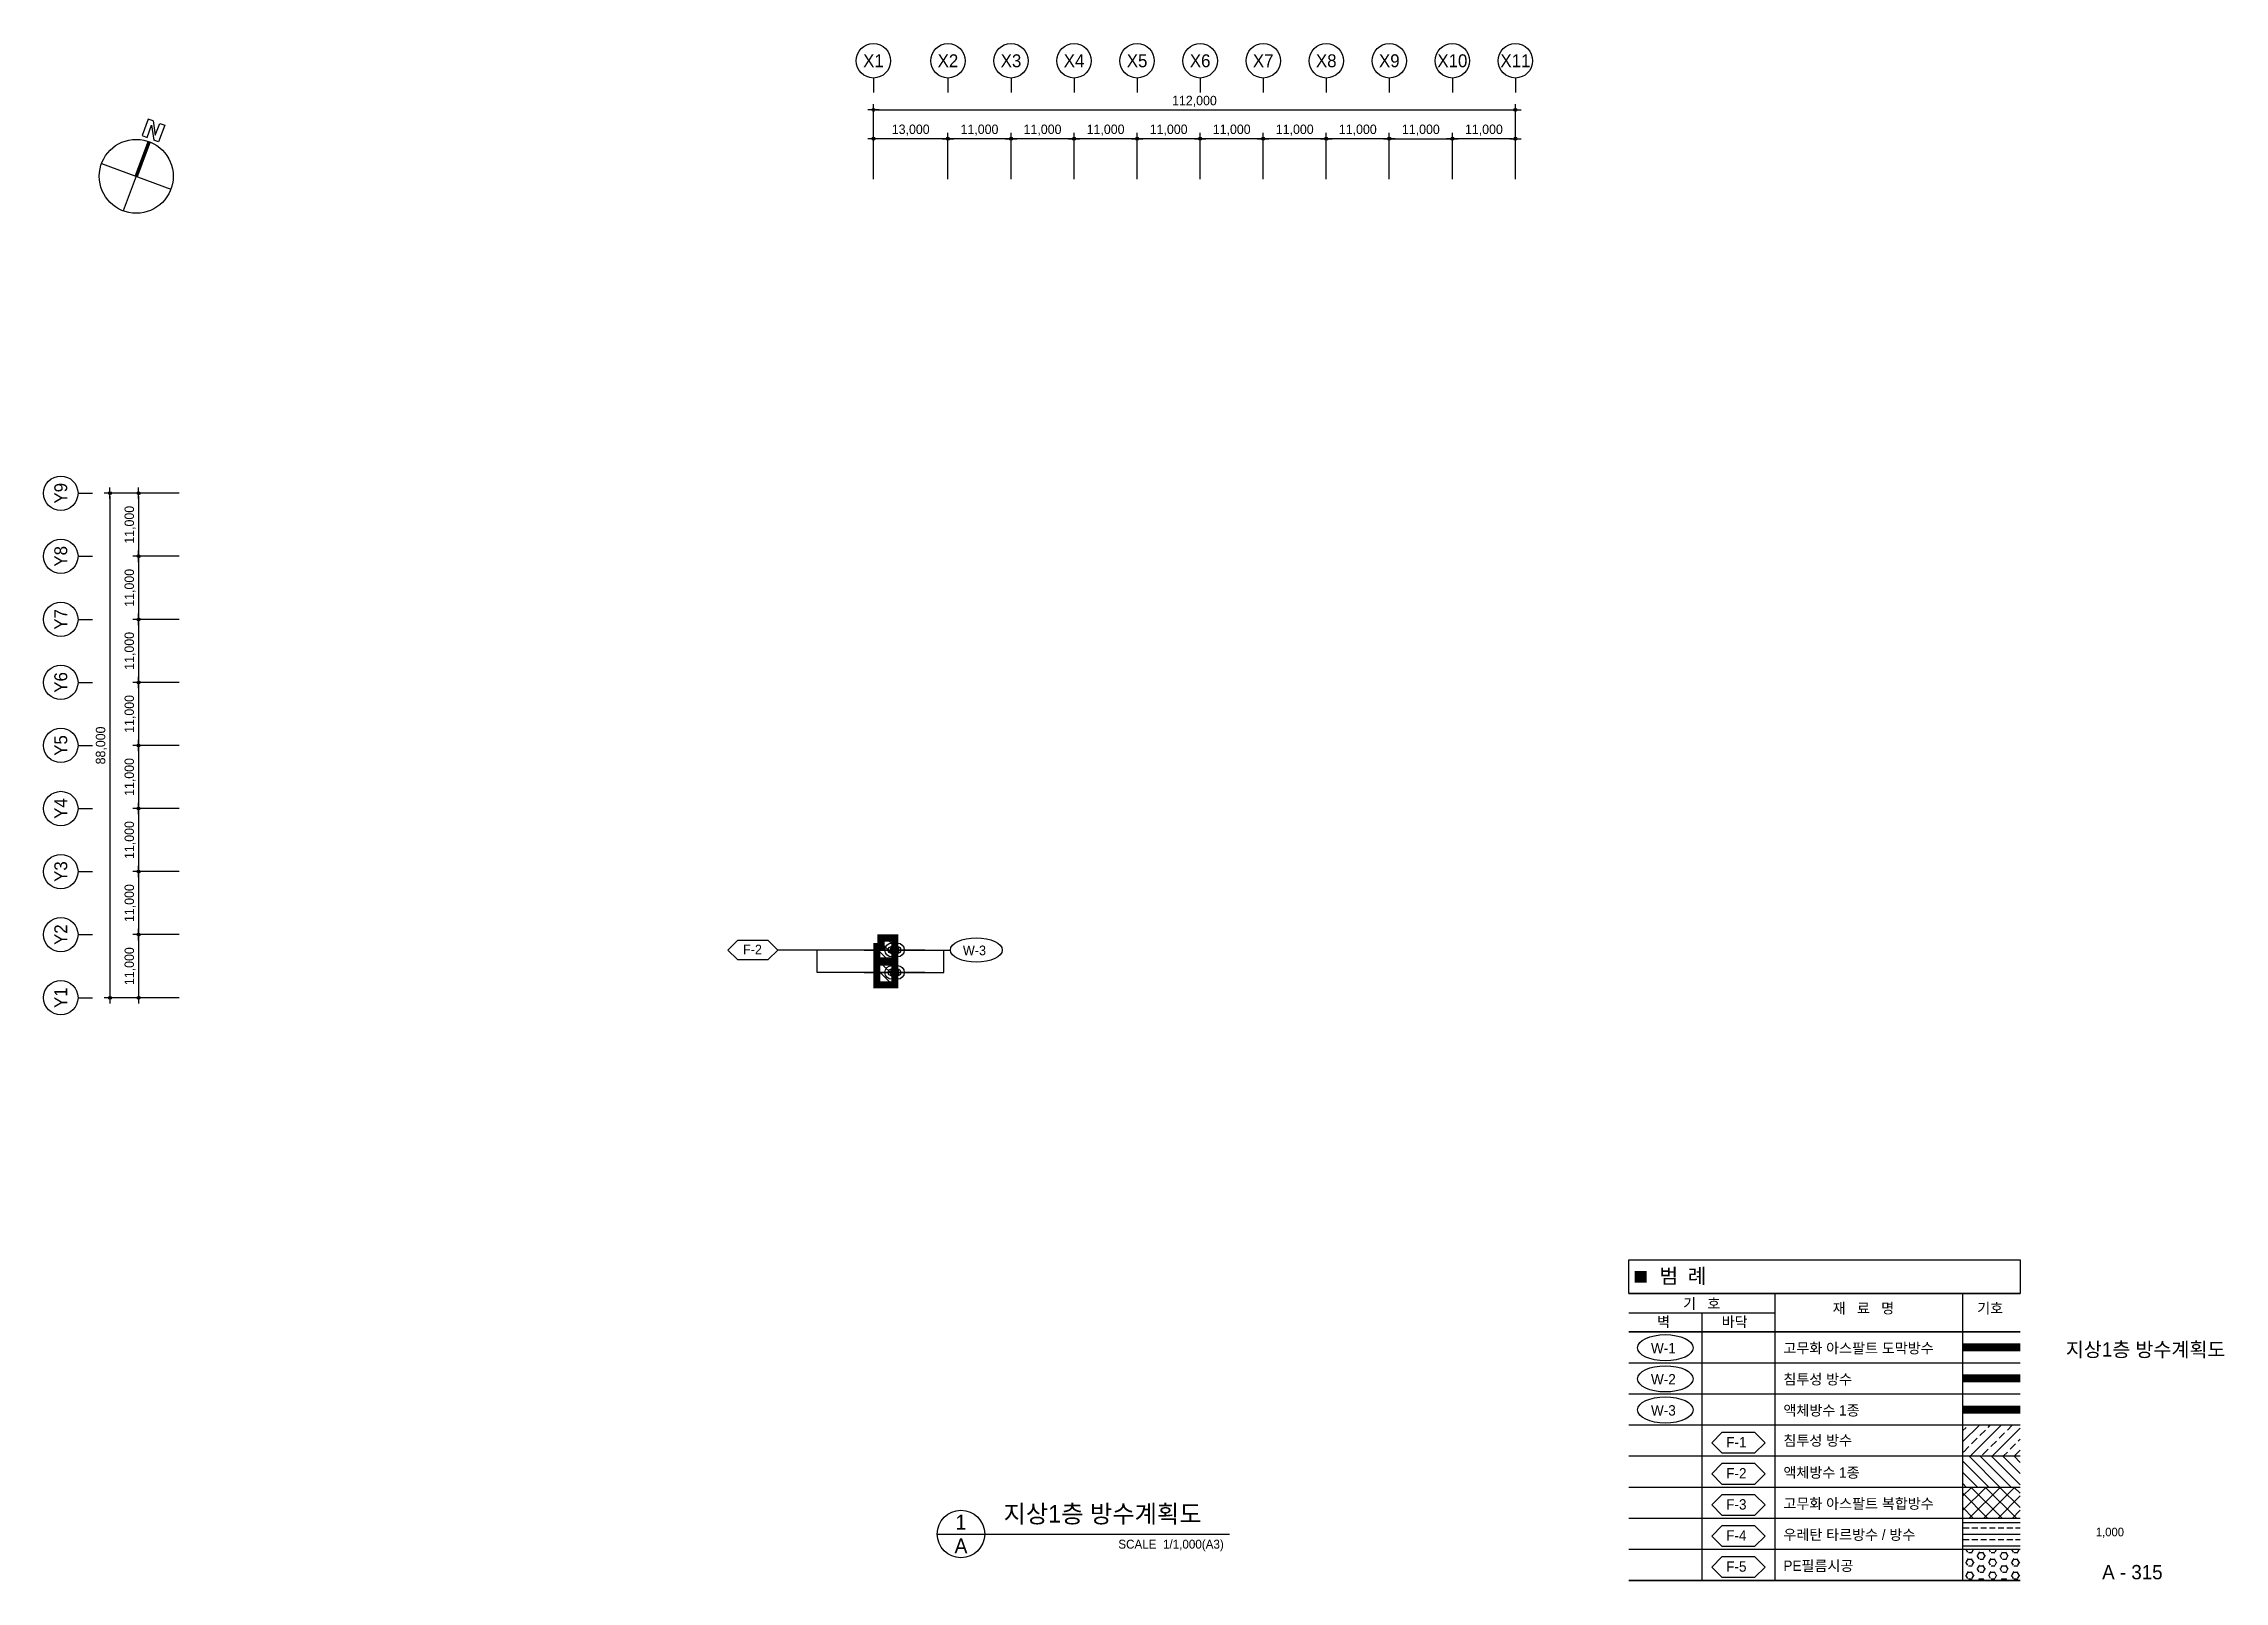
# Model space of a CAD drawing. Header units: millimetres. Extents: x 252735598 to 255215153, y 504281750 to 504550014.
# Drawn here: x 253575598 to 253956062, y 504281750 to 504550014 of the extents above; entities that cross this region are included whole.
import ezdxf
from ezdxf.enums import TextEntityAlignment as Align

# ---------------------------------------------------------------- set-up
doc = ezdxf.new("R2010")
doc.units = ezdxf.units.MM
doc.set_wipeout_variables(frame=1)
doc.linetypes.add('방수주기표$0$DIVIDE', pattern=[1.25, 0.5, -0.25, 0, -0.25, 0, -0.25])
for name, color, linetype in [('4A.TEC DIM', 7, 'Continuous'), ('4A.TEC FORM-TEXT', 3, 'Continuous'), ('4A.TEC TEXT 2', 3, 'Continuous'), ('4A.TEC 심볼', 7, 'Continuous'), ('DIM', 7, 'Continuous'), ('text', 3, 'Continuous'), ('㈜SE&C 심볼', 7, 'Continuous'), ('방수', 7, 'Continuous'), ('방수주기표$0$HAT', 5, 'Continuous')]:
    doc.layers.add(name, color=color, linetype=linetype)
doc.styles.add('1', font='')
doc.styles.add('GHS', font='malgun.ttf')
doc.styles.add('나눔고딕', font='')
doc.styles.add('돋움', font='')
doc.styles.add('방수주기표$0$나눔고딕', font='')
doc.styles.add('울릉도L', font='')
doc.styles.get('1').set_extended_font_data('DotumChe')
doc.styles.get('나눔고딕').set_extended_font_data('Dotum')
doc.styles.get('돋움').set_extended_font_data('Dotum')
doc.styles.get('방수주기표$0$나눔고딕').set_extended_font_data('Dotum')
doc.styles.get('울릉도L').set_extended_font_data('Dotum')
doc.dimstyles.new('DIM_400(외부치수)', dxfattribs={"dimscale": 1200, "dimtxt": 3.3, "dimasz": 1, "dimexe": 2, "dimexo": 2, "dimgap": 1, "dimtad": 1, "dimdec": 0, "dimdsep": 46, "dimlunit": 6, "dimtxsty": '울릉도L', "dimblk1": 'DIMDOT', "dimblk2": 'DIMDOT', "dimsah": 1, "dimcen": 2.5, "dimdle": 1.5, "dimclrd": 8, "dimclre": 8, "dimclrt": 3, "dimadec": 0, "dimazin": 0, "dimtfac": 1, "dimtdec": 0, "dimtix": 1, "dimtmove": 2, "dimatfit": 3, "dimldrblk": 'DIMDOT', "dimfxl": 1, "dimtvp": 1, "dimtolj": 1, "dimtzin": 0, "dimarcsym": 0})
doc.dimstyles.new('DIM_600(외부치수)', dxfattribs={"dimscale": 400, "dimtxt": 3.3, "dimasz": 1, "dimexe": 2, "dimexo": 2, "dimgap": 1, "dimtad": 1, "dimdec": 0, "dimdsep": 46, "dimlunit": 6, "dimtxsty": '나눔고딕', "dimblk1": 'DIMDOT', "dimblk2": 'DIMDOT', "dimsah": 1, "dimcen": 2.5, "dimdle": 1.5, "dimclrd": 8, "dimclre": 8, "dimclrt": 3, "dimadec": 0, "dimazin": 0, "dimtfac": 1, "dimtdec": 0, "dimtix": 1, "dimtmove": 2, "dimatfit": 3, "dimldrblk": 'DIMDOT', "dimfxl": 1, "dimtvp": 1, "dimtolj": 1, "dimtzin": 0, "dimarcsym": 0})
pattern_1 = [(45, (-1416931.4, 25820041), (-1532.95292, 1532.95292), []), (45, (-1415398.5, 25820041), (-1532.95292, 1532.95292), [1083.9614, -541.9807])]

msp = doc.modelspace()

# ---------------------------------------------------------------- texts
at = {"layer": '4A.TEC FORM-TEXT', "style": '돋움'}
msp.add_text('A - 315', height=2500, dxfattribs=at).set_placement((253940011.16, 504282113.47, 3333.33), align=Align.CENTER)
at = {"layer": '4A.TEC TEXT 2', "style": '나눔고딕'}
for s, height, p in [('지상1층 방수계획도', 2500, (253942320.03, 504320949.11, 3333.33)), ('1,000', 1500, (253936091.31, 504289613.35, 3333.33))]:
    msp.add_text(s, height=height, dxfattribs=at).set_placement(p, align=Align.CENTER)
at = {"layer": '4A.TEC TEXT 2', "color": 3, "style": '나눔고딕'}
msp.add_text('지상1층 방수계획도', height=3105, dxfattribs=at).set_placement((253743072.23, 504291049.16, 3333.33), align=Align.BOTTOM_LEFT)
for s, p in [('1', (253735643.32, 504292084.16, 3333.33)), ('A', (253735643.32, 504287944.16, 3333.33))]:
    msp.add_text(s, height=2587.5, dxfattribs=at).set_placement(p, align=Align.MIDDLE)
msp.add_text('SCALE  1/1,000(A3)', height=1552.5, dxfattribs=at).set_placement((253781496.61, 504286997.77, 3333.33), align=Align.BOTTOM_RIGHT)
at = {"layer": 'DIM', "style": '방수주기표$0$나눔고딕'}
msp.add_text('W-3', height=1680, dxfattribs=at).set_placement((253735982.07, 504390984.86))
at = {"layer": '방수', "style": '방수주기표$0$나눔고딕'}
msp.add_text('F-2', height=1680, dxfattribs=at).set_placement((253697617.95, 504391140.51))

# ---------------------------------------------------------------- blocks, each defined once
blk = doc.blocks.new('DIMDOT')
at = {"color": 0}
blk.add_line((-2, 0), (2, 0), dxfattribs=at)
for radius in [0.5, 0.25]:
    blk.add_circle((0, 0), radius, dxfattribs=at)
blk = doc.blocks.new('*D21')
at = {"layer": '4A.TEC DIM', "color": 8, "lineweight": -2}
for p, q in [((169308, -38163), (169308, -25069)), ((169808, -26069), (280808, -26069)), ((281308, -38163), (281308, -25069))]:
    blk.add_line(p, q, dxfattribs=at)
at = {"layer": 'Defpoints', "color": 0}
for p in [(281308, -26069), (169308, -39163), (281308, -39163)]:
    blk.add_point(p, dxfattribs=at)
at = {"layer": '4A.TEC DIM', "color": 8, "lineweight": -2, "xscale": 500, "yscale": 500, "zscale": 500, "rotation": 180}
blk.add_blockref('DIMDOT', (169308, -26069), dxfattribs=at)
at = {"layer": '4A.TEC DIM', "color": 8, "lineweight": -2, "xscale": 500, "yscale": 500, "zscale": 500}
blk.add_blockref('DIMDOT', (281308, -26069), dxfattribs=at)
at = {"layer": '4A.TEC DIM', "color": 3, "insert": (225308, -24584), "char_height": 1650, "attachment_point": 5, "style": '나눔고딕'}
blk.add_mtext('\\A1;112,000', dxfattribs=at)
blk = doc.blocks.new('ccs122')
at = {"layer": '4A.TEC 심볼'}
blk.add_line((0, 8), (0, 3), dxfattribs=at)
blk.add_circle((0, 14), 6, dxfattribs=at)
at = {"layer": '4A.TEC TEXT 2', "color": 3, "style": 'GHS'}
blk.add_attdef('NO', text='', height=4.5, dxfattribs=at).set_placement((-0.01, 14.02), align=Align.MIDDLE_CENTER)
blk = doc.blocks.new('*D22')
at = {"layer": '4A.TEC DIM', "color": 8, "lineweight": -2}
for p, q in [((48195, -103937), (40113, -103937)), ((41113, -104437), (41113, -114437)), ((48195, -114937), (40113, -114937))]:
    blk.add_line(p, q, dxfattribs=at)
at = {"layer": 'Defpoints', "color": 0}
for p in [(49195, -103937), (41113, -114937), (49195, -114937)]:
    blk.add_point(p, dxfattribs=at)
at = {"layer": '4A.TEC DIM', "color": 8, "lineweight": -2, "xscale": 500, "yscale": 500, "zscale": 500}
for p, rotation in [((41113, -103937), 90), ((41113, -114937), 270)]:
    blk.add_blockref('DIMDOT', p, dxfattribs=dict(at, rotation=rotation))
at = {"layer": '4A.TEC DIM', "color": 3, "insert": (39628, -109437), "char_height": 1650, "attachment_point": 5, "rotation": 90, "style": '나눔고딕'}
blk.add_mtext('\\A1;11,000', dxfattribs=at)
blk = doc.blocks.new('*D23')
at = {"layer": '4A.TEC DIM', "color": 8, "lineweight": -2}
for p, q in [((48195, -92937), (35100, -92937)), ((36100, -93437), (36100, -180437)), ((48195, -180937), (35100, -180937))]:
    blk.add_line(p, q, dxfattribs=at)
at = {"layer": 'Defpoints', "color": 0}
for p in [(49195, -92937), (36100, -180937), (49195, -180937)]:
    blk.add_point(p, dxfattribs=at)
at = {"layer": '4A.TEC DIM', "color": 8, "lineweight": -2, "xscale": 500, "yscale": 500, "zscale": 500}
for p, rotation in [((36100, -92937), 90), ((36100, -180937), 270)]:
    blk.add_blockref('DIMDOT', p, dxfattribs=dict(at, rotation=rotation))
at = {"layer": '4A.TEC DIM', "color": 3, "insert": (34615, -136937), "char_height": 1650, "attachment_point": 5, "rotation": 90, "style": '나눔고딕'}
blk.add_mtext('\\A1;88,000', dxfattribs=at)
blk = doc.blocks.new('*D24')
at = {"layer": '4A.TEC DIM', "color": 8, "lineweight": -2}
for p, q in [((48195, -169937), (40113, -169937)), ((41113, -170437), (41113, -180437)), ((48195, -180937), (40113, -180937))]:
    blk.add_line(p, q, dxfattribs=at)
at = {"layer": 'Defpoints', "color": 0}
for p in [(49195, -169937), (41113, -180937), (49195, -180937)]:
    blk.add_point(p, dxfattribs=at)
at = {"layer": '4A.TEC DIM', "color": 8, "lineweight": -2, "xscale": 500, "yscale": 500, "zscale": 500}
for p, rotation in [((41113, -169937), 90), ((41113, -180937), 270)]:
    blk.add_blockref('DIMDOT', p, dxfattribs=dict(at, rotation=rotation))
at = {"layer": '4A.TEC DIM', "color": 3, "insert": (39628, -175437), "char_height": 1650, "attachment_point": 5, "rotation": 90, "style": '나눔고딕'}
blk.add_mtext('\\A1;11,000', dxfattribs=at)
blk = doc.blocks.new('*D25')
at = {"layer": '4A.TEC DIM', "color": 8, "lineweight": -2}
for p, q in [((48195, -158937), (40113, -158937)), ((41113, -159437), (41113, -169437)), ((48195, -169937), (40113, -169937))]:
    blk.add_line(p, q, dxfattribs=at)
at = {"layer": 'Defpoints', "color": 0}
for p in [(49195, -158937), (41113, -169937), (49195, -169937)]:
    blk.add_point(p, dxfattribs=at)
at = {"layer": '4A.TEC DIM', "color": 8, "lineweight": -2, "xscale": 500, "yscale": 500, "zscale": 500}
for p, rotation in [((41113, -158937), 90), ((41113, -169937), 270)]:
    blk.add_blockref('DIMDOT', p, dxfattribs=dict(at, rotation=rotation))
at = {"layer": '4A.TEC DIM', "color": 3, "insert": (39628, -164437), "char_height": 1650, "attachment_point": 5, "rotation": 90, "style": '나눔고딕'}
blk.add_mtext('\\A1;11,000', dxfattribs=at)
blk = doc.blocks.new('*D26')
at = {"layer": '4A.TEC DIM', "color": 8, "lineweight": -2}
for p, q in [((48195, -147937), (40113, -147937)), ((41113, -148437), (41113, -158437)), ((48195, -158937), (40113, -158937))]:
    blk.add_line(p, q, dxfattribs=at)
at = {"layer": 'Defpoints', "color": 0}
for p in [(49195, -147937), (41113, -158937), (49195, -158937)]:
    blk.add_point(p, dxfattribs=at)
at = {"layer": '4A.TEC DIM', "color": 8, "lineweight": -2, "xscale": 500, "yscale": 500, "zscale": 500}
for p, rotation in [((41113, -147937), 90), ((41113, -158937), 270)]:
    blk.add_blockref('DIMDOT', p, dxfattribs=dict(at, rotation=rotation))
at = {"layer": '4A.TEC DIM', "color": 3, "insert": (39628, -153437), "char_height": 1650, "attachment_point": 5, "rotation": 90, "style": '나눔고딕'}
blk.add_mtext('\\A1;11,000', dxfattribs=at)
blk = doc.blocks.new('*D27')
at = {"layer": '4A.TEC DIM', "color": 8, "lineweight": -2}
for p, q in [((48195, -136937), (40113, -136937)), ((41113, -137437), (41113, -147437)), ((48195, -147937), (40113, -147937))]:
    blk.add_line(p, q, dxfattribs=at)
at = {"layer": 'Defpoints', "color": 0}
for p in [(49195, -136937), (41113, -147937), (49195, -147937)]:
    blk.add_point(p, dxfattribs=at)
at = {"layer": '4A.TEC DIM', "color": 8, "lineweight": -2, "xscale": 500, "yscale": 500, "zscale": 500}
for p, rotation in [((41113, -136937), 90), ((41113, -147937), 270)]:
    blk.add_blockref('DIMDOT', p, dxfattribs=dict(at, rotation=rotation))
at = {"layer": '4A.TEC DIM', "color": 3, "insert": (39628, -142437), "char_height": 1650, "attachment_point": 5, "rotation": 90, "style": '나눔고딕'}
blk.add_mtext('\\A1;11,000', dxfattribs=at)
blk = doc.blocks.new('*D28')
at = {"layer": '4A.TEC DIM', "color": 8, "lineweight": -2}
for p, q in [((48195, -125937), (40113, -125937)), ((41113, -126437), (41113, -136437)), ((48195, -136937), (40113, -136937))]:
    blk.add_line(p, q, dxfattribs=at)
at = {"layer": 'Defpoints', "color": 0}
for p in [(49195, -125937), (41113, -136937), (49195, -136937)]:
    blk.add_point(p, dxfattribs=at)
at = {"layer": '4A.TEC DIM', "color": 8, "lineweight": -2, "xscale": 500, "yscale": 500, "zscale": 500}
for p, rotation in [((41113, -125937), 90), ((41113, -136937), 270)]:
    blk.add_blockref('DIMDOT', p, dxfattribs=dict(at, rotation=rotation))
at = {"layer": '4A.TEC DIM', "color": 3, "insert": (39628, -131437), "char_height": 1650, "attachment_point": 5, "rotation": 90, "style": '나눔고딕'}
blk.add_mtext('\\A1;11,000', dxfattribs=at)
blk = doc.blocks.new('*D29')
at = {"layer": '4A.TEC DIM', "color": 8, "lineweight": -2}
for p, q in [((48195, -114937), (40113, -114937)), ((41113, -115437), (41113, -125437)), ((48195, -125937), (40113, -125937))]:
    blk.add_line(p, q, dxfattribs=at)
at = {"layer": 'Defpoints', "color": 0}
for p in [(49195, -114937), (41113, -125937), (49195, -125937)]:
    blk.add_point(p, dxfattribs=at)
at = {"layer": '4A.TEC DIM', "color": 8, "lineweight": -2, "xscale": 500, "yscale": 500, "zscale": 500}
for p, rotation in [((41113, -114937), 90), ((41113, -125937), 270)]:
    blk.add_blockref('DIMDOT', p, dxfattribs=dict(at, rotation=rotation))
at = {"layer": '4A.TEC DIM', "color": 3, "insert": (39628, -120437), "char_height": 1650, "attachment_point": 5, "rotation": 90, "style": '나눔고딕'}
blk.add_mtext('\\A1;11,000', dxfattribs=at)
blk = doc.blocks.new('*D10')
at = {"layer": '4A.TEC DIM', "color": 8, "lineweight": -2}
for p, q in [((169308, -38163), (169308, -30082)), ((182308, -38163), (182308, -30082)), ((181808, -31082), (169808, -31082))]:
    blk.add_line(p, q, dxfattribs=at)
at = {"layer": 'Defpoints', "color": 0}
for p in [(169308, -31082), (169308, -39163), (182308, -39163)]:
    blk.add_point(p, dxfattribs=at)
at = {"layer": '4A.TEC DIM', "color": 8, "lineweight": -2, "xscale": 500, "yscale": 500, "zscale": 500, "rotation": 180}
blk.add_blockref('DIMDOT', (169308, -31082), dxfattribs=at)
at = {"layer": '4A.TEC DIM', "color": 8, "lineweight": -2, "xscale": 500, "yscale": 500, "zscale": 500}
blk.add_blockref('DIMDOT', (182308, -31082), dxfattribs=at)
at = {"layer": '4A.TEC DIM', "color": 3, "insert": (175808, -29597), "char_height": 1650, "attachment_point": 5, "style": '나눔고딕'}
blk.add_mtext('\\A1;13,000', dxfattribs=at)
blk = doc.blocks.new('*D11')
at = {"layer": '4A.TEC DIM', "color": 8, "lineweight": -2}
for p, q in [((182308, -38163), (182308, -30082)), ((193308, -38163), (193308, -30082)), ((192808, -31082), (182808, -31082))]:
    blk.add_line(p, q, dxfattribs=at)
at = {"layer": 'Defpoints', "color": 0}
for p in [(182308, -31082), (182308, -39163), (193308, -39163)]:
    blk.add_point(p, dxfattribs=at)
at = {"layer": '4A.TEC DIM', "color": 8, "lineweight": -2, "xscale": 500, "yscale": 500, "zscale": 500, "rotation": 180}
blk.add_blockref('DIMDOT', (182308, -31082), dxfattribs=at)
at = {"layer": '4A.TEC DIM', "color": 8, "lineweight": -2, "xscale": 500, "yscale": 500, "zscale": 500}
blk.add_blockref('DIMDOT', (193308, -31082), dxfattribs=at)
at = {"layer": '4A.TEC DIM', "color": 3, "insert": (187808, -29597), "char_height": 1650, "attachment_point": 5, "style": '나눔고딕'}
blk.add_mtext('\\A1;11,000', dxfattribs=at)
blk = doc.blocks.new('*D12')
at = {"layer": '4A.TEC DIM', "color": 8, "lineweight": -2}
for p, q in [((193308, -38163), (193308, -30082)), ((204308, -38163), (204308, -30082)), ((203808, -31082), (193808, -31082))]:
    blk.add_line(p, q, dxfattribs=at)
at = {"layer": 'Defpoints', "color": 0}
for p in [(193308, -31082), (193308, -39163), (204308, -39163)]:
    blk.add_point(p, dxfattribs=at)
at = {"layer": '4A.TEC DIM', "color": 8, "lineweight": -2, "xscale": 500, "yscale": 500, "zscale": 500, "rotation": 180}
blk.add_blockref('DIMDOT', (193308, -31082), dxfattribs=at)
at = {"layer": '4A.TEC DIM', "color": 8, "lineweight": -2, "xscale": 500, "yscale": 500, "zscale": 500}
blk.add_blockref('DIMDOT', (204308, -31082), dxfattribs=at)
at = {"layer": '4A.TEC DIM', "color": 3, "insert": (198808, -29597), "char_height": 1650, "attachment_point": 5, "style": '나눔고딕'}
blk.add_mtext('\\A1;11,000', dxfattribs=at)
blk = doc.blocks.new('*D13')
at = {"layer": '4A.TEC DIM', "color": 8, "lineweight": -2}
for p, q in [((204308, -38163), (204308, -30082)), ((215308, -38163), (215308, -30082)), ((214808, -31082), (204808, -31082))]:
    blk.add_line(p, q, dxfattribs=at)
at = {"layer": 'Defpoints', "color": 0}
for p in [(204308, -31082), (204308, -39163), (215308, -39163)]:
    blk.add_point(p, dxfattribs=at)
at = {"layer": '4A.TEC DIM', "color": 8, "lineweight": -2, "xscale": 500, "yscale": 500, "zscale": 500, "rotation": 180}
blk.add_blockref('DIMDOT', (204308, -31082), dxfattribs=at)
at = {"layer": '4A.TEC DIM', "color": 8, "lineweight": -2, "xscale": 500, "yscale": 500, "zscale": 500}
blk.add_blockref('DIMDOT', (215308, -31082), dxfattribs=at)
at = {"layer": '4A.TEC DIM', "color": 3, "insert": (209808, -29597), "char_height": 1650, "attachment_point": 5, "style": '나눔고딕'}
blk.add_mtext('\\A1;11,000', dxfattribs=at)
blk = doc.blocks.new('*D14')
at = {"layer": '4A.TEC DIM', "color": 8, "lineweight": -2}
for p, q in [((215308, -38163), (215308, -30082)), ((226308, -38163), (226308, -30082)), ((225808, -31082), (215808, -31082))]:
    blk.add_line(p, q, dxfattribs=at)
at = {"layer": 'Defpoints', "color": 0}
for p in [(215308, -31082), (215308, -39163), (226308, -39163)]:
    blk.add_point(p, dxfattribs=at)
at = {"layer": '4A.TEC DIM', "color": 8, "lineweight": -2, "xscale": 500, "yscale": 500, "zscale": 500, "rotation": 180}
blk.add_blockref('DIMDOT', (215308, -31082), dxfattribs=at)
at = {"layer": '4A.TEC DIM', "color": 8, "lineweight": -2, "xscale": 500, "yscale": 500, "zscale": 500}
blk.add_blockref('DIMDOT', (226308, -31082), dxfattribs=at)
at = {"layer": '4A.TEC DIM', "color": 3, "insert": (220808, -29597), "char_height": 1650, "attachment_point": 5, "style": '나눔고딕'}
blk.add_mtext('\\A1;11,000', dxfattribs=at)
blk = doc.blocks.new('*D15')
at = {"layer": '4A.TEC DIM', "color": 8, "lineweight": -2}
for p, q in [((226308, -38163), (226308, -30082)), ((237308, -38163), (237308, -30082)), ((236808, -31082), (226808, -31082))]:
    blk.add_line(p, q, dxfattribs=at)
at = {"layer": 'Defpoints', "color": 0}
for p in [(226308, -31082), (226308, -39163), (237308, -39163)]:
    blk.add_point(p, dxfattribs=at)
at = {"layer": '4A.TEC DIM', "color": 8, "lineweight": -2, "xscale": 500, "yscale": 500, "zscale": 500, "rotation": 180}
blk.add_blockref('DIMDOT', (226308, -31082), dxfattribs=at)
at = {"layer": '4A.TEC DIM', "color": 8, "lineweight": -2, "xscale": 500, "yscale": 500, "zscale": 500}
blk.add_blockref('DIMDOT', (237308, -31082), dxfattribs=at)
at = {"layer": '4A.TEC DIM', "color": 3, "insert": (231808, -29597), "char_height": 1650, "attachment_point": 5, "style": '나눔고딕'}
blk.add_mtext('\\A1;11,000', dxfattribs=at)
blk = doc.blocks.new('*D16')
at = {"layer": '4A.TEC DIM', "color": 8, "lineweight": -2}
for p, q in [((237308, -38163), (237308, -30082)), ((248308, -38163), (248308, -30082)), ((247808, -31082), (237808, -31082))]:
    blk.add_line(p, q, dxfattribs=at)
at = {"layer": 'Defpoints', "color": 0}
for p in [(237308, -31082), (237308, -39163), (248308, -39163)]:
    blk.add_point(p, dxfattribs=at)
at = {"layer": '4A.TEC DIM', "color": 8, "lineweight": -2, "xscale": 500, "yscale": 500, "zscale": 500, "rotation": 180}
blk.add_blockref('DIMDOT', (237308, -31082), dxfattribs=at)
at = {"layer": '4A.TEC DIM', "color": 8, "lineweight": -2, "xscale": 500, "yscale": 500, "zscale": 500}
blk.add_blockref('DIMDOT', (248308, -31082), dxfattribs=at)
at = {"layer": '4A.TEC DIM', "color": 3, "insert": (242808, -29597), "char_height": 1650, "attachment_point": 5, "style": '나눔고딕'}
blk.add_mtext('\\A1;11,000', dxfattribs=at)
blk = doc.blocks.new('*D17')
at = {"layer": '4A.TEC DIM', "color": 8, "lineweight": -2}
for p, q in [((248308, -38163), (248308, -30082)), ((259308, -38163), (259308, -30082)), ((258808, -31082), (248808, -31082))]:
    blk.add_line(p, q, dxfattribs=at)
at = {"layer": 'Defpoints', "color": 0}
for p in [(248308, -31082), (248308, -39163), (259308, -39163)]:
    blk.add_point(p, dxfattribs=at)
at = {"layer": '4A.TEC DIM', "color": 8, "lineweight": -2, "xscale": 500, "yscale": 500, "zscale": 500, "rotation": 180}
blk.add_blockref('DIMDOT', (248308, -31082), dxfattribs=at)
at = {"layer": '4A.TEC DIM', "color": 8, "lineweight": -2, "xscale": 500, "yscale": 500, "zscale": 500}
blk.add_blockref('DIMDOT', (259308, -31082), dxfattribs=at)
at = {"layer": '4A.TEC DIM', "color": 3, "insert": (253808, -29597), "char_height": 1650, "attachment_point": 5, "style": '나눔고딕'}
blk.add_mtext('\\A1;11,000', dxfattribs=at)
blk = doc.blocks.new('*D18')
at = {"layer": '4A.TEC DIM', "color": 8, "lineweight": -2}
for p, q in [((270308, -38163), (270308, -30082)), ((281308, -38163), (281308, -30082)), ((280808, -31082), (270808, -31082))]:
    blk.add_line(p, q, dxfattribs=at)
at = {"layer": 'Defpoints', "color": 0}
for p in [(270308, -31082), (270308, -39163), (281308, -39163)]:
    blk.add_point(p, dxfattribs=at)
at = {"layer": '4A.TEC DIM', "color": 8, "lineweight": -2, "xscale": 500, "yscale": 500, "zscale": 500, "rotation": 180}
blk.add_blockref('DIMDOT', (270308, -31082), dxfattribs=at)
at = {"layer": '4A.TEC DIM', "color": 8, "lineweight": -2, "xscale": 500, "yscale": 500, "zscale": 500}
blk.add_blockref('DIMDOT', (281308, -31082), dxfattribs=at)
at = {"layer": '4A.TEC DIM', "color": 3, "insert": (275808, -29597), "char_height": 1650, "attachment_point": 5, "style": '나눔고딕'}
blk.add_mtext('\\A1;11,000', dxfattribs=at)
blk = doc.blocks.new('*D19')
at = {"layer": '4A.TEC DIM', "color": 8, "lineweight": -2}
for p, q in [((48195, -92937), (40113, -92937)), ((41113, -93437), (41113, -103437)), ((48195, -103937), (40113, -103937))]:
    blk.add_line(p, q, dxfattribs=at)
at = {"layer": 'Defpoints', "color": 0}
for p in [(49195, -92937), (41113, -103937), (49195, -103937)]:
    blk.add_point(p, dxfattribs=at)
at = {"layer": '4A.TEC DIM', "color": 8, "lineweight": -2, "xscale": 500, "yscale": 500, "zscale": 500}
for p, rotation in [((41113, -92937), 90), ((41113, -103937), 270)]:
    blk.add_blockref('DIMDOT', p, dxfattribs=dict(at, rotation=rotation))
at = {"layer": '4A.TEC DIM', "color": 3, "insert": (39628, -98437), "char_height": 1650, "attachment_point": 5, "rotation": 90, "style": '나눔고딕'}
blk.add_mtext('\\A1;11,000', dxfattribs=at)
blk = doc.blocks.new('*D20')
at = {"layer": '4A.TEC DIM', "color": 8, "lineweight": -2}
for p, q in [((259308, -38163), (259308, -30082)), ((270308, -38163), (270308, -30082)), ((259808, -31082), (269808, -31082))]:
    blk.add_line(p, q, dxfattribs=at)
at = {"layer": 'Defpoints', "color": 0}
for p in [(270308, -31082), (259308, -39163), (270308, -39163)]:
    blk.add_point(p, dxfattribs=at)
at = {"layer": '4A.TEC DIM', "color": 8, "lineweight": -2, "xscale": 500, "yscale": 500, "zscale": 500, "rotation": 180}
blk.add_blockref('DIMDOT', (259308, -31082), dxfattribs=at)
at = {"layer": '4A.TEC DIM', "color": 8, "lineweight": -2, "xscale": 500, "yscale": 500, "zscale": 500}
blk.add_blockref('DIMDOT', (270308, -31082), dxfattribs=at)
at = {"layer": '4A.TEC DIM', "color": 3, "insert": (264808, -29597), "char_height": 1650, "attachment_point": 5, "style": '나눔고딕'}
blk.add_mtext('\\A1;11,000', dxfattribs=at)
blk = doc.blocks.new('dr-sy-018-D-M')
at = {"layer": '4A.TEC 심볼', "color": 0}
for p, q in [((-1, 16.4), (-2.5, 16.4)), ((-2.5, 16.4), (-2.5, 11.4)), ((-1, 16.4), (1, 12.8)), ((-1, 15.09), (1.05, 11.4)), ((-1, 11.4), (-1, 15.09)), ((1, 12.8), (1, 16.4)), ((1, 16.4), (2.5, 16.4)), ((2.5, 16.4), (2.5, 11.4)), ((-2.5, 11.4), (-1, 11.4)), ((2.5, 11.4), (1.05, 11.4)), ((-10.5, 0), (10.5, 0)), ((0, 0), (0, -10.5))]:
    blk.add_line(p, q, dxfattribs=at)
at = {"layer": '4A.TEC 심볼', "color": 0, "const_width": 1}
blk.add_lwpolyline([(0, 10.5), (0, 0)], dxfattribs=at)
at = {"layer": '4A.TEC 심볼', "color": 0}
blk.add_circle((0, 0), 10.5, dxfattribs=at)
blk = doc.blocks.new('5a9sdf')
blk.add_wipeout([(1131302, -179880), (1076677, -179880), (1076677, -224638), (1131302, -224638)])
at = {"layer": '방수'}
blk.add_hatch(color=8, dxfattribs=at).paths.add_polyline_path([(1079144, -183077), (1077510, -183077), (1077510, -181444), (1079144, -181444)])
at = {"layer": '방수', "ltscale": 10}
h = blk.add_hatch(dxfattribs=at)
h.set_pattern_fill('ANSI33', color=130, scale=341.405166, style=0)
h.set_pattern_definition(pattern_1)
h.paths.add_polyline_path([(1123254, -202948), (1131302, -202948), (1131302, -207286), (1123254, -207286)])
h = blk.add_hatch(dxfattribs=at)
h.set_pattern_fill('ANSI33', color=130, scale=341.405166, style=0)
h.set_pattern_definition(pattern_1)
h.paths.add_polyline_path([(1123254, -202948), (1131302, -202948), (1131302, -207286), (1123254, -207286)])
at = {"layer": '방수'}
h = blk.add_hatch(dxfattribs=at)
h.set_pattern_fill('_USER', color=160, scale=1109.566791, angle=315, style=0, pattern_type=0)
h.set_pattern_definition([(315, (800621.8, 869560.8), (784.5822, 784.5822), [])])
h.paths.add_polyline_path([(1123254, -207286), (1131302, -207286), (1131302, -211624), (1123254, -211624)])
h = blk.add_hatch(dxfattribs=at)
h.set_pattern_fill('ANSI37', color=30, scale=445.360825)
h.set_pattern_definition([(45, (-490692.4, 16961243.6), (-999.86357, 999.86357), []), (135, (-490692.4, 16961243.6), (-999.86357, -999.86357), [])])
h.paths.add_polyline_path([(1123254, -211624), (1131302, -211624), (1131302, -215962), (1123254, -215962)])
h = blk.add_hatch(dxfattribs=at)
h.set_pattern_fill('HEX', color=211, scale=167.010309)
h.set_pattern_definition([(0, (-515304, 582617.7), (0, 918.4331), [530.2577, -1060.5155]), (120, (-515304, 582617.7), (-795.3864, -459.21656), [530.2577, -1060.5155]), (60, (-514773.8, 582617.7), (-795.3864, 459.21656), [530.2577, -1060.5155])])
h.paths.add_polyline_path([(1123254, -220300), (1131302, -220300), (1131302, -224638), (1123254, -224638)])
at = {"layer": '방수주기표$0$HAT'}
h = blk.add_hatch(dxfattribs=at)
h.set_pattern_fill('ANSI33', color=10, scale=6500, angle=135, style=0)
h.set_pattern_definition([(180, (1097833.3, -239130.8), (-3e-13, -1625), []), (180, (1097020.8, -238318.3), (-3e-13, -1625), [812.5, -406.25])])
h.paths.add_polyline_path([(1123254, -215962), (1131302, -215962), (1131302, -220300), (1123254, -220300)])
at = {"layer": 'DIM', "color": 2, "ltscale": 5, "const_width": 223}
for points in [[(1076677, -184563), (1131302, -184563)], [(1076677, -189934), (1131302, -189934)], [(1076677, -224638), (1131302, -224638)]]:
    blk.add_lwpolyline(points, dxfattribs=at)
at = {"layer": 'text'}
blk.add_line((1076677, -184563), (1076677, -179880), dxfattribs=at)
at = {"layer": '방수', "ltscale": 2}
for p, q in [((1131302, -184563), (1076677, -184563)), ((1131302, -184563), (1076677, -184563)), ((1097068, -184563), (1097068, -224638)), ((1123254, -184563), (1123254, -224638)), ((1131302, -189934), (1076677, -189934)), ((1131302, -224638), (1076677, -224638)), ((1131302, -224638), (1076677, -224638)), ((1131302, -224638), (1076677, -224638))]:
    blk.add_line(p, q, dxfattribs=at)
at = {"layer": '방수', "color": 8, "ltscale": 2}
for p, q in [((1076677, -187280), (1097068, -187280)), ((1086873, -187280), (1086873, -224638)), ((1131302, -194272), (1076677, -194272)), ((1131302, -198610), (1076677, -198610)), ((1131302, -202948), (1076677, -202948)), ((1131302, -207286), (1076677, -207286)), ((1131302, -211624), (1076677, -211624)), ((1131302, -215962), (1076677, -215962)), ((1131302, -220300), (1076677, -220300)), ((1131302, -224638), (1076677, -224638)), ((1131302, -224638), (1076677, -224638)), ((1131302, -224638), (1076677, -224638)), ((1131302, -224638), (1076677, -224638)), ((1131302, -224638), (1076677, -224638)), ((1131302, -224638), (1076677, -224638))]:
    blk.add_line(p, q, dxfattribs=at)
at = {"layer": '방수', "ltscale": 2}
blk.add_lwpolyline([(1076677, -179880), (1131302, -179880), (1131302, -184563), (1076677, -184563)], close=True, dxfattribs=at)
at = {"layer": '방수', "color": 3, "linetype": '방수주기표$0$DIVIDE', "ltscale": 3000, "true_color": 0x1aff1a, "const_width": 1113}
blk.add_lwpolyline([(1123254, -192087), (1131302, -192087)], dxfattribs=at)
at = {"layer": '방수', "color": 30, "linetype": '방수주기표$0$DIVIDE', "ltscale": 3000, "const_width": 1113}
blk.add_lwpolyline([(1123254, -196425), (1131302, -196425)], dxfattribs=at)
at = {"layer": '방수', "color": 5, "linetype": '방수주기표$0$DIVIDE', "ltscale": 3000, "true_color": 0x1a1aff, "const_width": 1113}
blk.add_lwpolyline([(1123254, -200763), (1131302, -200763)], dxfattribs=at)
at = {"layer": '방수'}
for points in [[(1094271, -203982), (1089669, -203982), (1088249, -205402), (1089669, -206822), (1094271, -206822), (1095691, -205402)], [(1094271, -203982), (1089669, -203982), (1088249, -205402), (1089669, -206822), (1094271, -206822), (1095691, -205402)], [(1094271, -208320), (1089669, -208320), (1088249, -209740), (1089669, -211160), (1094271, -211160), (1095691, -209740)], [(1094271, -208320), (1089669, -208320), (1088249, -209740), (1089669, -211160), (1094271, -211160), (1095691, -209740)], [(1094271, -212658), (1089669, -212658), (1088249, -214078), (1089669, -215498), (1094271, -215498), (1095691, -214078)], [(1094271, -216996), (1089669, -216996), (1088249, -218416), (1089669, -219836), (1094271, -219836), (1095691, -218416)], [(1094271, -221334), (1089669, -221334), (1088249, -222754), (1089669, -224174), (1094271, -224174), (1095691, -222754)], [(1094271, -221334), (1089669, -221334), (1088249, -222754), (1089669, -224174), (1094271, -224174), (1095691, -222754)]]:
    blk.add_lwpolyline(points, close=True, dxfattribs=at)
for centre in [(1081776, -192146), (1081776, -192146), (1081776, -196484), (1081776, -196484), (1081776, -200822), (1081776, -200822)]:
    blk.add_ellipse(centre, major_axis=(-3881, 0), ratio=0.4716286, dxfattribs=at)
at = {"layer": '방수', "color": 0, "style": '1'}
blk.add_text('범 례', height=2079.6, dxfattribs=at).set_placement((1084220, -182117), align=Align.MIDDLE_CENTER)
at = {"layer": '방수', "style": '방수주기표$0$나눔고딕'}
for s, height, p in [('기   호', 1444.1, (1086848, -186700)), ('벽', 1444, (1081528, -189254)), ('바닥', 1444.1, (1091448, -189254))]:
    blk.add_text(s, height=height, dxfattribs=at).set_placement(p, align=Align.CENTER)
for s, height, p in [('재   료   명', 1444.1, (1105122, -187353)), ('기호', 1444.1, (1125298, -187353)), ('W-1', 1444.1, (1079767, -192926)), ('고무화 아스팔트 도막방수', 1444.15, (1098250, -192926)), ('W-2', 1444.1, (1079767, -197264)), ('침투성 방수', 1444.1, (1098250, -197264)), ('W-3', 1444.1, (1079767, -201602)), ('액체방수 1종', 1444.1, (1098250, -201602)), ('F-1', 1444.1, (1090268, -206048)), ('침투성 방수', 1444.1, (1098250, -205804)), ('F-2', 1444.1, (1090268, -210386)), ('액체방수 1종', 1444.1, (1098250, -210278)), ('고무화 아스팔트 복합방수', 1444.15, (1098250, -214616)), ('F-3', 1444.1, (1090268, -214724)), ('F-4', 1444.1, (1090268, -219062)), ('우레탄 타르방수 / 방수', 1444.15, (1098250, -218953)), ('F-5', 1444.1, (1090268, -223400)), ('PE필름시공', 1444.1, (1098250, -223291))]:
    blk.add_text(s, height=height, dxfattribs=at).set_placement(p)
blk = doc.blocks.new('dwgFD3B')
at = {"layer": '4A.TEC 심볼'}
ref = blk.add_blockref('ccs122', (169307.63, -24500.01, 1666.22), dxfattribs=dict(at, xscale=499.9999977496833, yscale=499.9999977496833, zscale=499.9999977496833))
ref.add_attrib('NO', 'X1', dxfattribs={"layer": '0', "color": 3, "height": 2250, "style": '울릉도L'}).set_placement((169304.55, -17491.05, 1666.22), align=Align.MIDDLE_CENTER)
ref = blk.add_blockref('ccs122', (182307.63, -24500.01, 1666.22), dxfattribs=dict(at, xscale=499.9999977496833, yscale=499.9999977496833, zscale=499.9999977496833))
ref.add_attrib('NO', 'X2', dxfattribs={"layer": '0', "color": 3, "height": 2250, "style": '울릉도L'}).set_placement((182304.55, -17491.05, 1666.22), align=Align.MIDDLE_CENTER)
ref = blk.add_blockref('ccs122', (193307.63, -24500.01, 1666.22), dxfattribs=dict(at, xscale=499.9999977496833, yscale=499.9999977496833, zscale=499.9999977496833))
ref.add_attrib('NO', 'X3', dxfattribs={"layer": '0', "color": 3, "height": 2250, "style": '울릉도L'}).set_placement((193304.55, -17491.05, 1666.22), align=Align.MIDDLE_CENTER)
ref = blk.add_blockref('ccs122', (204307.63, -24500.01, 1666.22), dxfattribs=dict(at, xscale=499.9999977496833, yscale=499.9999977496833, zscale=499.9999977496833))
ref.add_attrib('NO', 'X4', dxfattribs={"layer": '0', "color": 3, "height": 2250, "style": '울릉도L'}).set_placement((204304.55, -17491.05, 1666.22), align=Align.MIDDLE_CENTER)
ref = blk.add_blockref('ccs122', (215307.63, -24500.01, 1666.22), dxfattribs=dict(at, xscale=499.9999977496833, yscale=499.9999977496833, zscale=499.9999977496833))
ref.add_attrib('NO', 'X5', dxfattribs={"layer": '0', "color": 3, "height": 2250, "style": '울릉도L'}).set_placement((215304.55, -17491.05, 1666.22), align=Align.MIDDLE_CENTER)
ref = blk.add_blockref('ccs122', (226307.63, -24500.01, 1666.22), dxfattribs=dict(at, xscale=499.9999977496833, yscale=499.9999977496833, zscale=499.9999977496833))
ref.add_attrib('NO', 'X6', dxfattribs={"layer": '0', "color": 3, "height": 2250, "style": '울릉도L'}).set_placement((226304.55, -17491.05, 1666.22), align=Align.MIDDLE_CENTER)
ref = blk.add_blockref('ccs122', (237307.63, -24500, 1666.22), dxfattribs=dict(at, xscale=499.9999977496833, yscale=499.9999977496833, zscale=499.9999977496833))
ref.add_attrib('NO', 'X7', dxfattribs={"layer": '0', "color": 3, "height": 2250, "style": '울릉도L'}).set_placement((237304.55, -17491.04, 1666.22), align=Align.MIDDLE_CENTER)
ref = blk.add_blockref('ccs122', (248307.63, -24500, 1666.22), dxfattribs=dict(at, xscale=499.9999977496833, yscale=499.9999977496833, zscale=499.9999977496833))
ref.add_attrib('NO', 'X8', dxfattribs={"layer": '0', "color": 3, "height": 2250, "style": '울릉도L'}).set_placement((248304.55, -17491.05, 1666.22), align=Align.MIDDLE_CENTER)
ref = blk.add_blockref('ccs122', (259307.63, -24500, 1666.22), dxfattribs=dict(at, xscale=499.9999977496833, yscale=499.9999977496833, zscale=499.9999977496833))
ref.add_attrib('NO', 'X9', dxfattribs={"layer": '0', "color": 3, "height": 2250, "style": '울릉도L'}).set_placement((259304.55, -17491.04, 1666.22), align=Align.MIDDLE_CENTER)
ref = blk.add_blockref('ccs122', (270307.63, -24500.01, 1666.22), dxfattribs=dict(at, xscale=499.9999977496833, yscale=499.9999977496833, zscale=499.9999977496833))
ref.add_attrib('NO', 'X10', dxfattribs={"layer": '0', "color": 3, "height": 2250, "style": '울릉도L'}).set_placement((270304.55, -17491.05, 1666.22), align=Align.MIDDLE_CENTER)
ref = blk.add_blockref('ccs122', (281307.63, -24500.01, 1666.22), dxfattribs=dict(at, xscale=499.9999977496833, yscale=499.9999977496833, zscale=499.9999977496833))
ref.add_attrib('NO', 'X11', dxfattribs={"layer": '0', "color": 3, "height": 2250, "style": '울릉도L'}).set_placement((281304.55, -17491.05, 1666.22), align=Align.MIDDLE_CENTER)
ref = blk.add_blockref('ccs122', (34531.36, -92936.83, 1666.22), dxfattribs=dict(at, xscale=499.9999977496833, yscale=499.9999977496833, zscale=499.9999977496833, rotation=90))
ref.add_attrib('NO', 'Y9', dxfattribs={"layer": '0', "color": 3, "height": 2250, "rotation": 90, "style": '울릉도L'}).set_placement((27522.4, -92939.91, 1666.22), align=Align.MIDDLE_CENTER)
ref = blk.add_blockref('ccs122', (34531.36, -103936.83, 1666.22), dxfattribs=dict(at, xscale=499.9999977496833, yscale=499.9999977496833, zscale=499.9999977496833, rotation=90))
ref.add_attrib('NO', 'Y8', dxfattribs={"layer": '0', "color": 3, "height": 2250, "rotation": 90, "style": '울릉도L'}).set_placement((27522.4, -103939.91, 1666.22), align=Align.MIDDLE_CENTER)
ref = blk.add_blockref('ccs122', (34531.36, -114936.83, 1666.22), dxfattribs=dict(at, xscale=499.9999977496833, yscale=499.9999977496833, zscale=499.9999977496833, rotation=90))
ref.add_attrib('NO', 'Y7', dxfattribs={"layer": '0', "color": 3, "height": 2250, "rotation": 90, "style": '울릉도L'}).set_placement((27522.41, -114939.91, 1666.22), align=Align.MIDDLE_CENTER)
ref = blk.add_blockref('ccs122', (34531.36, -125936.83, 1666.22), dxfattribs=dict(at, xscale=499.9999977496833, yscale=499.9999977496833, zscale=499.9999977496833, rotation=90))
ref.add_attrib('NO', 'Y6', dxfattribs={"layer": '0', "color": 3, "height": 2250, "rotation": 90, "style": '울릉도L'}).set_placement((27522.4, -125939.91, 1666.22), align=Align.MIDDLE_CENTER)
ref = blk.add_blockref('ccs122', (34531.36, -136936.83, 1666.22), dxfattribs=dict(at, xscale=499.9999977496833, yscale=499.9999977496833, zscale=499.9999977496833, rotation=90))
ref.add_attrib('NO', 'Y5', dxfattribs={"layer": '0', "color": 3, "height": 2250, "rotation": 90, "style": '울릉도L'}).set_placement((27522.41, -136939.91, 1666.22), align=Align.MIDDLE_CENTER)
ref = blk.add_blockref('ccs122', (34531.36, -147936.83, 1666.22), dxfattribs=dict(at, xscale=499.9999977496833, yscale=499.9999977496833, zscale=499.9999977496833, rotation=90))
ref.add_attrib('NO', 'Y4', dxfattribs={"layer": '0', "color": 3, "height": 2250, "rotation": 90, "style": '울릉도L'}).set_placement((27522.4, -147939.91, 1666.22), align=Align.MIDDLE_CENTER)
ref = blk.add_blockref('ccs122', (34531.36, -158936.83, 1666.22), dxfattribs=dict(at, xscale=499.9999977496833, yscale=499.9999977496833, zscale=499.9999977496833, rotation=90))
ref.add_attrib('NO', 'Y3', dxfattribs={"layer": '0', "color": 3, "height": 2250, "rotation": 90, "style": '울릉도L'}).set_placement((27522.4, -158939.91, 1666.22), align=Align.MIDDLE_CENTER)
ref = blk.add_blockref('ccs122', (34531.36, -169936.83, 1666.22), dxfattribs=dict(at, xscale=499.9999977496833, yscale=499.9999977496833, zscale=499.9999977496833, rotation=90))
ref.add_attrib('NO', 'Y2', dxfattribs={"layer": '0', "color": 3, "height": 2250, "rotation": 90, "style": '울릉도L'}).set_placement((27522.4, -169939.91, 1666.22), align=Align.MIDDLE_CENTER)
ref = blk.add_blockref('ccs122', (34531.36, -180936.83, 1666.22), dxfattribs=dict(at, xscale=499.9999977496833, yscale=499.9999977496833, zscale=499.9999977496833, rotation=90))
ref.add_attrib('NO', 'Y1', dxfattribs={"layer": '0', "color": 3, "height": 2250, "rotation": 90, "style": '울릉도L'}).set_placement((27522.4, -180939.91, 1666.22), align=Align.MIDDLE_CENTER)
at = {"layer": '4A.TEC DIM'}
for base, p1, p2, picture, middle in [((281307.63, -26068.86, 1666.22), (169307.63, -39163.16, 1666.22), (281307.63, -39163.16, 1666.22), '*D21', (225307.63, -24583.79, 1666.22)), ((169307.63, -31081.58, 1666.22), (182307.63, -39163.16, 1666.22), (169307.63, -39163.16, 1666.22), '*D10', (175807.63, -29596.51, 1666.22)), ((182307.63, -31081.58, 1666.22), (193307.63, -39163.16, 1666.22), (182307.63, -39163.16, 1666.22), '*D11', (187807.63, -29596.51, 1666.22)), ((193307.63, -31081.58, 1666.22), (204307.63, -39163.16, 1666.22), (193307.63, -39163.16, 1666.22), '*D12', (198807.63, -29596.51, 1666.22)), ((204307.63, -31081.58, 1666.22), (215307.63, -39163.16, 1666.22), (204307.63, -39163.16, 1666.22), '*D13', (209807.63, -29596.51, 1666.22)), ((215307.63, -31081.58, 1666.22), (226307.63, -39163.16, 1666.22), (215307.63, -39163.16, 1666.22), '*D14', (220807.63, -29596.51, 1666.22)), ((226307.63, -31081.58, 1666.22), (237307.63, -39163.16, 1666.22), (226307.63, -39163.16, 1666.22), '*D15', (231807.63, -29596.51, 1666.22)), ((237307.63, -31081.58, 1666.22), (248307.63, -39163.16, 1666.22), (237307.63, -39163.16, 1666.22), '*D16', (242807.63, -29596.51, 1666.22)), ((248307.63, -31081.58, 1666.22), (259307.63, -39163.16, 1666.22), (248307.63, -39163.16, 1666.22), '*D17', (253807.63, -29596.51, 1666.22)), ((270307.63, -31081.58, 1666.22), (281307.63, -39163.16, 1666.22), (270307.63, -39163.16, 1666.22), '*D18', (275807.63, -29596.51, 1666.22))]:
    dim = blk.add_linear_dim(base=base, p1=p1, p2=p2, dimstyle='DIM_600(외부치수)', override={"dimscale": 500, "dimdec": 1, "dimblk1": 'DIMDOT', "dimblk2": 'DIMDOT'}, dxfattribs=at)
    dim.commit()
    dim.dimension.update_dxf_attribs({"geometry": picture, "text_midpoint": middle})
for base, p1, p2, angle, picture, middle in [((270307.63, -31081.58, 1666.22), (259307.63, -39163.16, 1666.22), (270307.63, -39163.16, 1666.22), 180, '*D20', (264807.63, -29596.51, 1666.22)), ((36100.22, -180936.83, 1666.22), (49194.51, -92936.83, 1666.22), (49194.51, -180936.83, 1666.22), 90, '*D23', (34615.14, -136936.83, 1666.22)), ((41112.94, -103936.83, 1666.22), (49194.51, -92936.83, 1666.22), (49194.51, -103936.83, 1666.22), 90, '*D19', (39627.86, -98436.83, 1666.22)), ((41112.94, -114936.83, 1666.22), (49194.51, -103936.83, 1666.22), (49194.51, -114936.83, 1666.22), 90, '*D22', (39627.86, -109436.83, 1666.22)), ((41112.94, -125936.83, 1666.22), (49194.51, -114936.83, 1666.22), (49194.51, -125936.83, 1666.22), 90, '*D29', (39627.87, -120436.83, 1666.22)), ((41112.94, -136936.83, 1666.22), (49194.51, -125936.83, 1666.22), (49194.51, -136936.83, 1666.22), 90, '*D28', (39627.87, -131436.83, 1666.22)), ((41112.94, -147936.83, 1666.22), (49194.51, -136936.83, 1666.22), (49194.51, -147936.83, 1666.22), 90, '*D27', (39627.87, -142436.83, 1666.22)), ((41112.94, -158936.83, 1666.22), (49194.51, -147936.83, 1666.22), (49194.51, -158936.83, 1666.22), 90, '*D26', (39627.86, -153436.83, 1666.22)), ((41112.93, -169936.83, 1666.22), (49194.51, -158936.83, 1666.22), (49194.51, -169936.83, 1666.22), 90, '*D25', (39627.86, -164436.83, 1666.22)), ((41112.93, -180936.83, 1666.22), (49194.51, -169936.83, 1666.22), (49194.51, -180936.83, 1666.22), 90, '*D24', (39627.86, -175436.83, 1666.22))]:
    dim = blk.add_linear_dim(base=base, p1=p1, p2=p2, angle=angle, dimstyle='DIM_600(외부치수)', override={"dimscale": 500, "dimdec": 1, "dimblk1": 'DIMDOT', "dimblk2": 'DIMDOT'}, dxfattribs=at)
    dim.commit()
    dim.dimension.update_dxf_attribs({"geometry": picture, "text_midpoint": middle})

# ---------------------------------------------------------------- hatches: boundary and pattern name
at = {"layer": '방수'}
h = msp.add_hatch(dxfattribs=at)
h.set_pattern_fill('_USER', color=160, scale=1248.262639, angle=315, style=0, pattern_type=0)
h.set_pattern_definition([(315, (252512548.5, 505406329.1), (882.655, 882.655), [])])
h.paths.add_polyline_path([(253720974.17, 504389997.32), (253720974.17, 504392487.32), (253721704.17, 504392487.32), (253721704.17, 504393977.32), (253724094.17, 504393977.32), (253724094.16, 504389997.32)])
h.paths.add_polyline_path([(253720974.17, 504385817.32), (253720974.17, 504389797.32), (253724094.16, 504389797.32), (253724094.16, 504385817.32)])

# ---------------------------------------------------------------- linework, layer by layer
at = {"layer": '4A.TEC 심볼'}
msp.add_line((253731503.32, 504290014.16, 3333.33), (253782468.64, 504290014.16, 3333.33), dxfattribs=at)
msp.add_circle((253735643.32, 504290014.16, 3333.33), 4140, dxfattribs=at)
at = {"layer": 'DIM', "color": 1, "lineweight": -2, "ltscale": 10}
for points in [[(253710556.08, 504387987.96), (253710556.08, 504391894.4)], [(253732664.12, 504387987.96), (253732664.12, 504391894.4)]]:
    msp.add_lwpolyline(points, dxfattribs=at)
at = {"layer": 'DIM'}
msp.add_ellipse((253738324.47, 504391894.4), major_axis=(-4527.33, 0), ratio=0.471628644, dxfattribs=at)
at = {"layer": '방수'}
msp.add_lwpolyline([(253702011.43, 504393550.66), (253696643.8, 504393550.66), (253694987.54, 504391894.4), (253696643.8, 504390238.13), (253702011.43, 504390238.13), (253703667.69, 504391894.4)], close=True, dxfattribs=at)
at = {"layer": '방수', "color": 5, "linetype": '방수주기표$0$DIVIDE', "ltscale": 3000, "true_color": 0x1a1aff, "const_width": 1252.58, "elevation": -0.45}
for points in [[(253724094.16, 504389997.32), (253720974.17, 504389997.32), (253720974.17, 504392487.32), (253721704.17, 504392487.32), (253721704.17, 504393977.32), (253724094.17, 504393977.32)], [(253720974.17, 504385817.32), (253724094.16, 504385817.32), (253724094.16, 504389797.32), (253720974.17, 504389797.32)]]:
    msp.add_lwpolyline(points, close=True, dxfattribs=at)

# ---------------------------------------------------------------- block references
msp.add_blockref('dwgFD3B', (253551066.54, 504564514.16, 3333.33))
at = {"xscale": 1.25, "yscale": 1.25, "zscale": 1.25}
msp.add_blockref('5a9sdf', (252506313.73, 504562686.15, 3333.33), dxfattribs=at)
at = {"layer": '㈜SE&C 심볼', "xscale": 614.3458659365483, "yscale": 614.3458659365483, "zscale": 614.3458659365483, "rotation": 339.5087343485739}
msp.add_blockref('dr-sy-018-D-M', (253591758.75, 504526864.93, 5000), dxfattribs=at)

msp.set_redraw_order([(e.dxf.handle, doc.entitydb.next_handle()) for e in msp.query("TEXT MTEXT ATTDEF DIMENSION ARC_DIMENSION")])  # texts and dimensions are drawn at this point

# ---------------------------------------------------------------- leaders
at = {"layer": 'DIM', "ltscale": 10}
for points in [[(253723557.32, 504391894.4), (253703667.69, 504391894.4)], [(253724545.06, 504391894.4), (253733797.14, 504391894.4)], [(253723557.32, 504387987.96), (253710556.08, 504387987.96)], [(253724545.06, 504387987.96), (253732664.12, 504387987.96)]]:
    msp.add_leader(points, dimstyle='DIM_400(외부치수)', override={"dimasz": 2, "dimclrd": 1}, dxfattribs=at)

doc.saveas('drawing.dxf')
